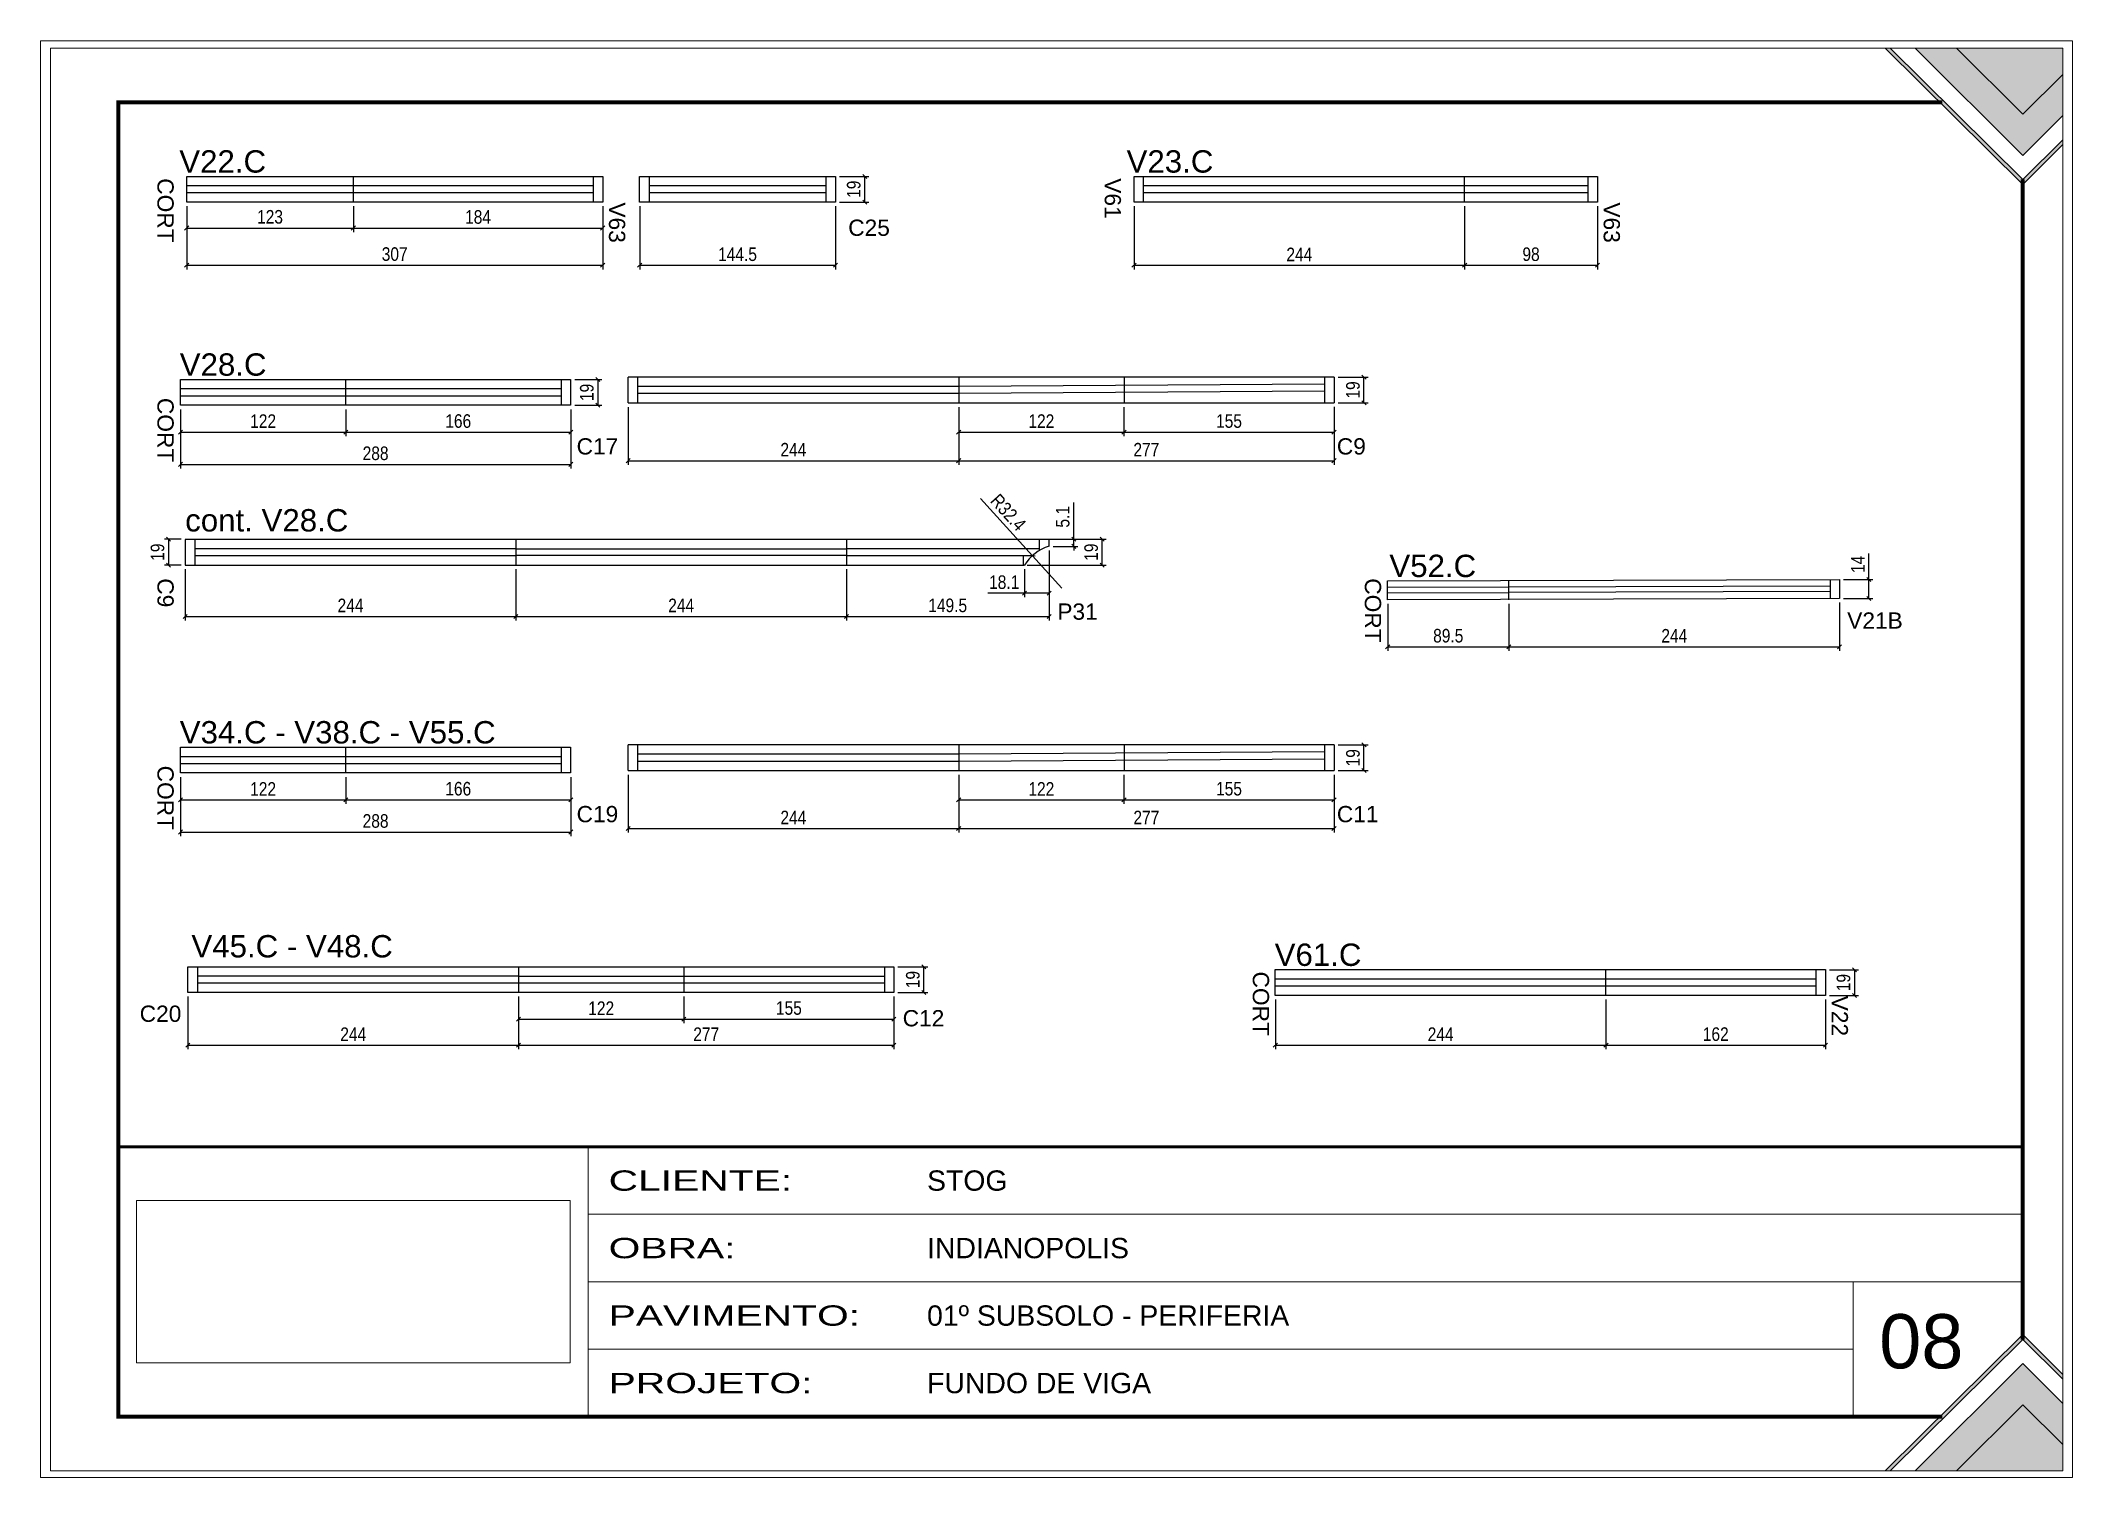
# Paper-space layout '. (8)' of a CAD drawing. Extents: x 303 to 600, y -8 to 202.
# The model-space entities are those that its viewports show. They can reach past a viewport. Long polylines and large blocks are cut down to what shows.
import ezdxf
from ezdxf.enums import TextEntityAlignment as Align

# ---------------------------------------------------------------- set-up
doc = ezdxf.new("R2010")
doc.units = 0
doc.linetypes.add('CONTINUO', pattern=[0])
doc.layers.get('0').update_dxf_attribs({"color": 50})
for name, color, linetype in [('5', 5, 'Continuous'), ('COTA', 241, 'Continuous'), ('NOMENCLATURA', 7, 'Continuous'), ('Painéis', 200, 'Continuous'), ('SARR_2.2x7', 40, 'Continuous'), ('SARR_EDITAR', 141, 'Continuous'), ('TEXTO', 3, 'Continuous')]:
    doc.layers.add(name, color=color, linetype=linetype)
doc.layers.add('Folhas', color=255, linetype='Continuous', lineweight=9)
doc.styles.add('ARIAL', font='arial.ttf')
doc.styles.add('COTA TECNICA', font='techl___.ttf', dxfattribs={"height": 10})
doc.styles.add('COTA TECNICA-50', font='techl___.ttf', dxfattribs={"height": 10})
doc.styles.get("Standard").update_dxf_attribs({"font": 'arial.ttf'})
doc.styles.add('Tecnologia', font='')
doc.styles.get('Tecnologia').set_extended_font_data('Forgotten Futurist')
doc.dimstyles.new('COTA PAINEL-50', dxfattribs={"dimtxt": 10, "dimasz": 3, "dimexe": 3, "dimexo": 3, "dimgap": 3, "dimtad": 1, "dimdec": 1, "dimzin": 9, "dimdsep": 46, "dimtxsty": 'COTA TECNICA-50', "dimblk1": 'OBLIQUE', "dimblk2": 'OBLIQUE', "dimsah": 1, "dimcen": 0.9, "dimclrd": 4, "dimclre": 4, "dimclrt": 240, "dimadec": 1, "dimazin": 3, "dimtfac": 1, "dimtdec": 1, "dimtmove": 0, "dimatfit": 3, "dimfxl": 1, "dimtolj": 1, "dimtzin": 12, "dimarcsym": 0})
doc.dimstyles.new('PAINEL', dxfattribs={"dimtxt": 10, "dimasz": 3, "dimexe": 3, "dimexo": 3, "dimgap": 3, "dimtad": 1, "dimdec": 1, "dimzin": 12, "dimdsep": 46, "dimtxsty": 'COTA TECNICA', "dimblk1": 'OBLIQUE', "dimblk2": 'OBLIQUE', "dimsah": 1, "dimcen": 0.9, "dimclrd": 4, "dimclre": 4, "dimclrt": 240, "dimadec": 1, "dimazin": 3, "dimtfac": 1, "dimtdec": 1, "dimtmove": 0, "dimatfit": 3, "dimfxl": 1, "dimtolj": 1, "dimtzin": 12, "dimarcsym": 0})
picture_1 = doc.add_image_def('image1.jpg', size_in_pixel=(1600, 599))

psp = doc.layouts.new('. (8)')

msp = doc.modelspace()

# ---------------------------------------------------------------- texts
at = {"layer": '5', "linetype": 'Continuous'}
for s, rotation, p in [('CORT', 270.000036, (4905.397, 262.424)), ('V61', 270.000036, (5604.47, 262.424)), ('V63', 269.999964, (5238.622, 244.604)), ('V63', 269.999964, (5972.695, 244.604)), ('C25', 359.999964, (5415.183, 219.924)), ('CORT', 270.000036, (4905.397, 100.335)), ('C17', 359.999964, (5214.73, 58.577)), ('C9', 359.999964, (5775.778, 58.577)), ('C9', 270.000036, (4905.397, -32.766)), ('CORT', 269.999964, (5796.445, -32.744)), ('P31', 359.999964, (5569.508, -63.35)), ('V21B', 359.999964, (6152.415, -69.928)), ('CORT', 270.000036, (4905.397, -171.014)), ('C19', 359.999964, (5214.73, -212.772)), ('C11', 359.999964, (5775.778, -212.772)), ('CORT', 270.000036, (5713.752, -322.945)), ('V22', 269.999964, (6140.977, -340.765)), ('C20', 359.999964, (4892.307, -360.064)), ('C12', 359.999964, (5455.362, -363.395))]:
    msp.add_text(s, height=12, rotation=rotation, dxfattribs=at).set_placement(p)
at = {"layer": 'Folhas', "style": 'ARIAL'}
msp.add_text('08', height=40, dxfattribs=at).set_placement((6207.102, -595.755), align=Align.MIDDLE)
at = {"layer": 'NOMENCLATURA', "linetype": 'Continuous'}
for s, height, p in [('V22.C', 16.5, (4921.539, 266.577)), ('V23.C', 16.5, (5620.611, 266.577)), ('V28.C', 16.5, (4921.874, 116.704)), ('cont. V28.C', 16.49999, (4925.888, 1.779)), ('V52.C', 16.5, (5814.553, -31.876)), ('V34.C - V38.C - V55.C', 16.49999, (4921.874, -154.645)), ('V45.C - V48.C', 16.49999, (4930.493, -312.546)), ('V61.C', 16.5, (5729.894, -318.792))]:
    msp.add_text(s, height=height, dxfattribs=at).set_placement(p)

# ---------------------------------------------------------------- blocks, each defined once
blk = doc.blocks.new('9999999999')
at = {"transparency": 33554687}
h = blk.add_hatch(color=30, dxfattribs=at)
h.dxf.hatch_style = 1
h.paths.add_polyline_path([(1357.7, 1050), (1354, 1050), (1455.5, 949.3), (1485, 978.7), (1485, 982.3), (1455.5, 953)])
at = {"true_color": 0x000000, "transparency": 33554687}
h = blk.add_hatch(color=18, dxfattribs=at)
h.dxf.hatch_style = 1
h.paths.add_polyline_path([(1406.6, 1050), (1376.2, 1050), (1455.5, 970.8), (1485, 1000.1), (1485, 1030.4), (1455.5, 1001.1)])
at = {"true_color": 0xff7f00, "transparency": 33554687}
h = blk.add_hatch(color=30, dxfattribs=at)
h.dxf.hatch_style = 1
h.paths.add_polyline_path([(1485, 1030.4), (1485, 1050), (1406.6, 1050), (1455.5, 1001.1)])
at = {"transparency": 33554687}
h = blk.add_hatch(color=30, dxfattribs=at)
h.dxf.hatch_style = 1
h.paths.add_polyline_path([(1357.7, 0), (1354, 0), (1455.5, 100.7), (1485, 71.3), (1485, 67.7), (1455.5, 97)])
at = {"true_color": 0x000000, "transparency": 33554687}
h = blk.add_hatch(color=18, dxfattribs=at)
h.dxf.hatch_style = 1
h.paths.add_polyline_path([(1406.6, 0), (1376.2, 0), (1455.5, 79.2), (1485, 49.9), (1485, 19.6), (1455.5, 48.9)])
at = {"true_color": 0xff7f00, "transparency": 33554687}
h = blk.add_hatch(color=30, dxfattribs=at)
h.dxf.hatch_style = 1
h.paths.add_polyline_path([(1485, 19.6), (1485, 0), (1406.6, 0), (1455.5, 48.9)])
at = {"color": 30, "linetype": 'CONTINUO'}
for p, q in [((396.9, 40), (396.9, 239.2)), ((396.9, 189.4), (1455.5, 189.4)), ((396.9, 139.6), (1455.5, 139.6)), ((1330.4, 139.6), (1330.4, 40)), ((396.9, 89.8), (1330.4, 89.8))]:
    blk.add_line(p, q, dxfattribs=at)
at = {"color": 30, "transparency": 33554687}
for points in [[(1485, 978.7), (1455.5, 949.3), (1354, 1050)], [(1485, 982.3), (1455.5, 953), (1357.7, 1050)], [(1376.2, 1050), (1455.5, 970.8), (1485, 1000.1)], [(1406.6, 1050), (1455.5, 1001.1), (1485, 1030.4)], [(1485, 71.3), (1455.5, 100.7), (1354, 0)], [(1485, 67.7), (1455.5, 97), (1357.7, 0)], [(1376.2, 0), (1455.5, 79.2), (1485, 49.9)], [(1406.6, 0), (1455.5, 48.9), (1485, 19.6)]]:
    blk.add_lwpolyline(points, dxfattribs=at)
at = {"color": 30, "linetype": 'CONTINUO', "const_width": 2}
blk.add_lwpolyline([(1455.5, 97), (1455.5, 239.2), (50, 239.2), (50, 40), (1396.2, 40)], dxfattribs=at)
at = {"layer": 'Folhas'}
blk.add_lwpolyline([(0, 0), (1485, 0), (1485, 1050), (0, 1050)], close=True, dxfattribs=at)
at = {"layer": 'Folhas', "color": 30, "const_width": 3}
for points in [[(1396.2, 1010), (50, 1010), (50, 40), (1396.2, 40)], [(1455.5, 97), (1455.5, 953)]]:
    blk.add_lwpolyline(points, dxfattribs=at)
at = {"layer": 'TEXTO', "color": 7, "style": 'Tecnologia', "width": 1.5}
for s, p in [('CLIENTE:', (411.9, 214.3)), ('OBRA:', (411.9, 164.5)), ('PAVIMENTO:', (411.9, 114.7)), ('PROJETO:', (411.9, 64.9))]:
    blk.add_text(s, height=15, dxfattribs=at).set_placement(p, align=Align.MIDDLE_LEFT)
at = {"layer": 'TEXTO', "color": 7, "linetype": 'Continuous', "ltscale": 5, "style": 'ARIAL'}
for s, p in [('STOG', (646.9, 214.3)), ('INDIANOPOLIS', (646.9, 164.5)), ('01º SUBSOLO - PERIFERIA', (646.9, 114.7)), ('FUNDO DE VIGA', (646.9, 64.9))]:
    blk.add_text(s, height=15, dxfattribs=at).set_placement(p, align=Align.MIDDLE_LEFT)
image = blk.add_image(picture_1, insert=(63.5, 79.7), size_in_units=(320, 119.8))
image.dxf.flags = 7
blk = doc.blocks.new('_Oblique')
at = {"color": 0, "linetype": 'ByBlock', "lineweight": -2}
blk.add_line((-0.5, -0.5), (0.5, 0.5), dxfattribs=at)
blk = doc.blocks.new('*D166')
at = {"layer": 'COTA', "color": 4, "lineweight": -2, "transparency": 16777216}
for p, q in [((4927, 241.8), (4927, 195.2)), ((5234, 241.8), (5234, 195.2)), ((4927, 198.2), (5234, 198.2))]:
    blk.add_line(p, q, dxfattribs=at)
at = {"layer": 'Defpoints', "color": 0, "transparency": 16777216}
for p in [(4927, 244.8), (5234, 244.8), (5234, 198.2)]:
    blk.add_point(p, dxfattribs=at)
at = {"layer": 'COTA', "color": 4, "lineweight": -2, "transparency": 16777216, "xscale": 3, "yscale": 3, "zscale": 3, "rotation": 180}
blk.add_blockref('_Oblique', (4927, 198.2), dxfattribs=at)
at = {"layer": 'COTA', "color": 4, "lineweight": -2, "transparency": 16777216, "xscale": 3, "yscale": 3, "zscale": 3}
blk.add_blockref('_Oblique', (5234, 198.2), dxfattribs=at)
at = {"layer": 'COTA', "color": 240, "transparency": 16777216, "insert": (5080.5, 206.4), "char_height": 10, "attachment_point": 5, "style": 'COTA TECNICA'}
blk.add_mtext('\\A1;307', dxfattribs=at)
blk = doc.blocks.new('*D167')
at = {"layer": 'COTA', "color": 4, "lineweight": -2, "transparency": 16777216}
for p, q in [((5261.3, 241.8), (5261.3, 195.2)), ((5405.8, 241.8), (5405.8, 195.2)), ((5261.3, 198.2), (5405.8, 198.2))]:
    blk.add_line(p, q, dxfattribs=at)
at = {"layer": 'Defpoints', "color": 0, "transparency": 16777216}
for p in [(5261.3, 244.8), (5405.8, 244.8), (5405.8, 198.2)]:
    blk.add_point(p, dxfattribs=at)
at = {"layer": 'COTA', "color": 4, "lineweight": -2, "transparency": 16777216, "xscale": 3, "yscale": 3, "zscale": 3, "rotation": 180}
blk.add_blockref('_Oblique', (5261.3, 198.2), dxfattribs=at)
at = {"layer": 'COTA', "color": 4, "lineweight": -2, "transparency": 16777216, "xscale": 3, "yscale": 3, "zscale": 3}
blk.add_blockref('_Oblique', (5405.8, 198.2), dxfattribs=at)
at = {"layer": 'COTA', "color": 240, "transparency": 16777216, "insert": (5333.5, 206.3), "char_height": 10, "attachment_point": 5, "style": 'COTA TECNICA'}
blk.add_mtext('\\A1;144.5', dxfattribs=at)
blk = doc.blocks.new('*D168')
at = {"layer": 'Defpoints', "color": 0, "transparency": 16777216}
for p in [(5405.8, 263.8), (5427.4, 263.8), (5405.8, 244.8)]:
    blk.add_point(p, dxfattribs=at)
at = {"layer": 'Painéis', "color": 4, "lineweight": -2, "transparency": 16777216}
for p, q in [((5408.8, 263.8), (5430.4, 263.8)), ((5427.4, 244.8), (5427.4, 263.8)), ((5408.8, 244.8), (5430.4, 244.8))]:
    blk.add_line(p, q, dxfattribs=at)
at = {"layer": 'Painéis', "color": 4, "lineweight": -2, "transparency": 16777216, "xscale": 3, "yscale": 3, "zscale": 3}
for p, rotation in [((5427.4, 263.8), 90), ((5427.4, 244.8), 270)]:
    blk.add_blockref('_Oblique', p, dxfattribs=dict(at, rotation=rotation))
at = {"layer": 'Painéis', "color": 240, "transparency": 16777216, "insert": (5419.3, 254.3), "char_height": 10, "attachment_point": 5, "rotation": 90, "style": 'COTA TECNICA'}
blk.add_mtext('\\A1;19', dxfattribs=at)
blk = doc.blocks.new('*D169')
at = {"layer": 'COTA', "color": 4, "lineweight": -2, "transparency": 16777216}
for p, q in [((4927, 241.8), (4927, 222.7)), ((5050, 241.8), (5050, 222.7)), ((4927, 225.7), (5050, 225.7))]:
    blk.add_line(p, q, dxfattribs=at)
at = {"layer": 'Defpoints', "color": 0, "transparency": 16777216}
for p in [(4927, 244.8), (5050, 244.8), (5050, 225.7)]:
    blk.add_point(p, dxfattribs=at)
at = {"layer": 'COTA', "color": 4, "lineweight": -2, "transparency": 16777216, "xscale": 3, "yscale": 3, "zscale": 3, "rotation": 180}
blk.add_blockref('_Oblique', (4927, 225.7), dxfattribs=at)
at = {"layer": 'COTA', "color": 4, "lineweight": -2, "transparency": 16777216, "xscale": 3, "yscale": 3, "zscale": 3}
blk.add_blockref('_Oblique', (5050, 225.7), dxfattribs=at)
at = {"layer": 'COTA', "color": 240, "transparency": 16777216, "insert": (4988.5, 233.9), "char_height": 10, "attachment_point": 5, "style": 'COTA TECNICA-50'}
blk.add_mtext('\\A1;123', dxfattribs=at)
blk = doc.blocks.new('*D170')
at = {"layer": 'COTA', "color": 4, "lineweight": -2, "transparency": 16777216}
for p, q in [((5050, 241.8), (5050, 222.7)), ((5234, 241.8), (5234, 222.7)), ((5050, 225.7), (5234, 225.7))]:
    blk.add_line(p, q, dxfattribs=at)
at = {"layer": 'Defpoints', "color": 0, "transparency": 16777216}
for p in [(5050, 244.8), (5234, 244.8), (5234, 225.7)]:
    blk.add_point(p, dxfattribs=at)
at = {"layer": 'COTA', "color": 4, "lineweight": -2, "transparency": 16777216, "xscale": 3, "yscale": 3, "zscale": 3, "rotation": 180}
blk.add_blockref('_Oblique', (5050, 225.7), dxfattribs=at)
at = {"layer": 'COTA', "color": 4, "lineweight": -2, "transparency": 16777216, "xscale": 3, "yscale": 3, "zscale": 3}
blk.add_blockref('_Oblique', (5234, 225.7), dxfattribs=at)
at = {"layer": 'COTA', "color": 240, "transparency": 16777216, "insert": (5142, 233.8), "char_height": 10, "attachment_point": 5, "style": 'COTA TECNICA-50'}
blk.add_mtext('\\A1;184', dxfattribs=at)
blk = doc.blocks.new('*D171')
at = {"layer": 'COTA', "color": 4, "lineweight": -2, "transparency": 16777216}
for p, q in [((5626.1, 241.8), (5626.1, 195.2)), ((5870.1, 241.8), (5870.1, 195.2)), ((5626.1, 198.2), (5870.1, 198.2))]:
    blk.add_line(p, q, dxfattribs=at)
at = {"layer": 'Defpoints', "color": 0, "transparency": 16777216}
for p in [(5626.1, 244.8), (5870.1, 244.8), (5870.1, 198.2)]:
    blk.add_point(p, dxfattribs=at)
at = {"layer": 'COTA', "color": 4, "lineweight": -2, "transparency": 16777216, "xscale": 3, "yscale": 3, "zscale": 3, "rotation": 180}
blk.add_blockref('_Oblique', (5626.1, 198.2), dxfattribs=at)
at = {"layer": 'COTA', "color": 4, "lineweight": -2, "transparency": 16777216, "xscale": 3, "yscale": 3, "zscale": 3}
blk.add_blockref('_Oblique', (5870.1, 198.2), dxfattribs=at)
at = {"layer": 'COTA', "color": 240, "transparency": 16777216, "insert": (5748.1, 206.2), "char_height": 10, "attachment_point": 5, "style": 'COTA TECNICA-50'}
blk.add_mtext('\\A1;244', dxfattribs=at)
blk = doc.blocks.new('*D172')
at = {"layer": 'COTA', "color": 4, "lineweight": -2, "transparency": 16777216}
for p, q in [((5870.1, 241.8), (5870.1, 195.2)), ((5968.1, 241.8), (5968.1, 195.2)), ((5870.1, 198.2), (5968.1, 198.2))]:
    blk.add_line(p, q, dxfattribs=at)
at = {"layer": 'Defpoints', "color": 0, "transparency": 16777216}
for p in [(5870.1, 244.8), (5968.1, 244.8), (5968.1, 198.2)]:
    blk.add_point(p, dxfattribs=at)
at = {"layer": 'COTA', "color": 4, "lineweight": -2, "transparency": 16777216, "xscale": 3, "yscale": 3, "zscale": 3, "rotation": 180}
blk.add_blockref('_Oblique', (5870.1, 198.2), dxfattribs=at)
at = {"layer": 'COTA', "color": 4, "lineweight": -2, "transparency": 16777216, "xscale": 3, "yscale": 3, "zscale": 3}
blk.add_blockref('_Oblique', (5968.1, 198.2), dxfattribs=at)
at = {"layer": 'COTA', "color": 240, "transparency": 16777216, "insert": (5919.1, 206.3), "char_height": 10, "attachment_point": 5, "style": 'COTA TECNICA-50'}
blk.add_mtext('\\A1;98', dxfattribs=at)
blk = doc.blocks.new('*D174')
at = {"layer": 'COTA', "color": 4, "lineweight": -2, "transparency": 16777216}
for p, q in [((4922.4, 91.9), (4922.4, 48.3)), ((5210.4, 91.9), (5210.4, 48.3)), ((4922.4, 51.3), (5210.4, 51.3))]:
    blk.add_line(p, q, dxfattribs=at)
at = {"layer": 'Defpoints', "color": 0, "transparency": 16777216}
for p in [(4922.4, 94.9), (5210.4, 94.9), (5210.4, 51.3)]:
    blk.add_point(p, dxfattribs=at)
at = {"layer": 'COTA', "color": 4, "lineweight": -2, "transparency": 16777216, "xscale": 3, "yscale": 3, "zscale": 3, "rotation": 180}
blk.add_blockref('_Oblique', (4922.4, 51.3), dxfattribs=at)
at = {"layer": 'COTA', "color": 4, "lineweight": -2, "transparency": 16777216, "xscale": 3, "yscale": 3, "zscale": 3}
blk.add_blockref('_Oblique', (5210.4, 51.3), dxfattribs=at)
at = {"layer": 'COTA', "color": 240, "transparency": 16777216, "insert": (5066.4, 59.4), "char_height": 10, "attachment_point": 5, "style": 'COTA TECNICA'}
blk.add_mtext('\\A1;288', dxfattribs=at)
blk = doc.blocks.new('*D173')
at = {"layer": 'COTA', "color": 4, "lineweight": -2, "transparency": 16777216}
for p, q in [((5776.7, 115.7), (5798.8, 115.7)), ((5795.8, 96.7), (5795.8, 115.7)), ((5776.7, 96.7), (5798.8, 96.7))]:
    blk.add_line(p, q, dxfattribs=at)
at = {"layer": 'Defpoints', "color": 0, "transparency": 16777216}
for p in [(5773.7, 115.7), (5795.8, 115.7), (5773.7, 96.7)]:
    blk.add_point(p, dxfattribs=at)
at = {"layer": 'COTA', "color": 4, "lineweight": -2, "transparency": 16777216, "xscale": 3, "yscale": 3, "zscale": 3}
for p, rotation in [((5795.8, 115.7), 90), ((5795.8, 96.7), 270)]:
    blk.add_blockref('_Oblique', p, dxfattribs=dict(at, rotation=rotation))
at = {"layer": 'COTA', "color": 240, "transparency": 16777216, "insert": (5787.7, 106.2), "char_height": 10, "attachment_point": 5, "rotation": 90, "style": 'COTA TECNICA'}
blk.add_mtext('\\A1;19', dxfattribs=at)
blk = doc.blocks.new('*D175')
at = {"layer": 'COTA', "color": 4, "lineweight": -2, "transparency": 16777216}
for p, q in [((4922.4, 91.9), (4922.4, 72.1)), ((5044.4, 91.9), (5044.4, 72.1)), ((4922.4, 75.1), (5044.4, 75.1))]:
    blk.add_line(p, q, dxfattribs=at)
at = {"layer": 'Defpoints', "color": 0, "transparency": 16777216}
for p in [(4922.4, 94.9), (5044.4, 94.9), (5044.4, 75.1)]:
    blk.add_point(p, dxfattribs=at)
at = {"layer": 'COTA', "color": 4, "lineweight": -2, "transparency": 16777216, "xscale": 3, "yscale": 3, "zscale": 3, "rotation": 180}
blk.add_blockref('_Oblique', (4922.4, 75.1), dxfattribs=at)
at = {"layer": 'COTA', "color": 4, "lineweight": -2, "transparency": 16777216, "xscale": 3, "yscale": 3, "zscale": 3}
blk.add_blockref('_Oblique', (5044.4, 75.1), dxfattribs=at)
at = {"layer": 'COTA', "color": 240, "transparency": 16777216, "insert": (4983.4, 83.2), "char_height": 10, "attachment_point": 5, "style": 'COTA TECNICA-50'}
blk.add_mtext('\\A1;122', dxfattribs=at)
blk = doc.blocks.new('*D176')
at = {"layer": 'COTA', "color": 4, "lineweight": -2, "transparency": 16777216}
for p, q in [((5044.4, 91.9), (5044.4, 72.1)), ((5210.4, 91.9), (5210.4, 72.1)), ((5044.4, 75.1), (5210.4, 75.1))]:
    blk.add_line(p, q, dxfattribs=at)
at = {"layer": 'Defpoints', "color": 0, "transparency": 16777216}
for p in [(5044.4, 94.9), (5210.4, 94.9), (5210.4, 75.1)]:
    blk.add_point(p, dxfattribs=at)
at = {"layer": 'COTA', "color": 4, "lineweight": -2, "transparency": 16777216, "xscale": 3, "yscale": 3, "zscale": 3, "rotation": 180}
blk.add_blockref('_Oblique', (5044.4, 75.1), dxfattribs=at)
at = {"layer": 'COTA', "color": 4, "lineweight": -2, "transparency": 16777216, "xscale": 3, "yscale": 3, "zscale": 3}
blk.add_blockref('_Oblique', (5210.4, 75.1), dxfattribs=at)
at = {"layer": 'COTA', "color": 240, "transparency": 16777216, "insert": (5127.4, 83.2), "char_height": 10, "attachment_point": 5, "style": 'COTA TECNICA-50'}
blk.add_mtext('\\A1;166', dxfattribs=at)
blk = doc.blocks.new('*D177')
at = {"layer": 'COTA', "color": 4, "lineweight": -2, "transparency": 16777216}
for p, q in [((5252.7, 93.6), (5252.7, 51)), ((5496.7, 93.6), (5496.7, 51)), ((5252.7, 54), (5496.7, 54))]:
    blk.add_line(p, q, dxfattribs=at)
at = {"layer": 'Defpoints', "color": 0, "transparency": 16777216}
for p in [(5252.7, 96.6), (5496.7, 96.6), (5496.7, 54)]:
    blk.add_point(p, dxfattribs=at)
at = {"layer": 'COTA', "color": 4, "lineweight": -2, "transparency": 16777216, "xscale": 3, "yscale": 3, "zscale": 3, "rotation": 180}
blk.add_blockref('_Oblique', (5252.7, 54), dxfattribs=at)
at = {"layer": 'COTA', "color": 4, "lineweight": -2, "transparency": 16777216, "xscale": 3, "yscale": 3, "zscale": 3}
blk.add_blockref('_Oblique', (5496.7, 54), dxfattribs=at)
at = {"layer": 'COTA', "color": 240, "transparency": 16777216, "insert": (5374.7, 62.1), "char_height": 10, "attachment_point": 5, "style": 'COTA TECNICA-50'}
blk.add_mtext('\\A1;244', dxfattribs=at)
blk = doc.blocks.new('*D178')
at = {"layer": 'COTA', "color": 4, "lineweight": -2, "transparency": 16777216}
for p, q in [((5496.7, 93.6), (5496.7, 72.1)), ((5618.7, 93.6), (5618.7, 72.1)), ((5496.7, 75.1), (5618.7, 75.1))]:
    blk.add_line(p, q, dxfattribs=at)
at = {"layer": 'Defpoints', "color": 0, "transparency": 16777216}
for p in [(5496.7, 96.6), (5618.7, 96.6), (5618.7, 75.1)]:
    blk.add_point(p, dxfattribs=at)
at = {"layer": 'COTA', "color": 4, "lineweight": -2, "transparency": 16777216, "xscale": 3, "yscale": 3, "zscale": 3, "rotation": 180}
blk.add_blockref('_Oblique', (5496.7, 75.1), dxfattribs=at)
at = {"layer": 'COTA', "color": 4, "lineweight": -2, "transparency": 16777216, "xscale": 3, "yscale": 3, "zscale": 3}
blk.add_blockref('_Oblique', (5618.7, 75.1), dxfattribs=at)
at = {"layer": 'COTA', "color": 240, "transparency": 16777216, "insert": (5557.7, 83.2), "char_height": 10, "attachment_point": 5, "style": 'COTA TECNICA-50'}
blk.add_mtext('\\A1;122', dxfattribs=at)
blk = doc.blocks.new('*D179')
at = {"layer": 'COTA', "color": 4, "lineweight": -2, "transparency": 16777216}
for p, q in [((5618.7, 93.6), (5618.7, 72.1)), ((5773.7, 93.6), (5773.7, 72.1)), ((5618.7, 75.1), (5773.7, 75.1))]:
    blk.add_line(p, q, dxfattribs=at)
at = {"layer": 'Defpoints', "color": 0, "transparency": 16777216}
for p in [(5618.7, 96.6), (5773.7, 96.6), (5773.7, 75.1)]:
    blk.add_point(p, dxfattribs=at)
at = {"layer": 'COTA', "color": 4, "lineweight": -2, "transparency": 16777216, "xscale": 3, "yscale": 3, "zscale": 3, "rotation": 180}
blk.add_blockref('_Oblique', (5618.7, 75.1), dxfattribs=at)
at = {"layer": 'COTA', "color": 4, "lineweight": -2, "transparency": 16777216, "xscale": 3, "yscale": 3, "zscale": 3}
blk.add_blockref('_Oblique', (5773.7, 75.1), dxfattribs=at)
at = {"layer": 'COTA', "color": 240, "transparency": 16777216, "insert": (5696.2, 83.2), "char_height": 10, "attachment_point": 5, "style": 'COTA TECNICA-50'}
blk.add_mtext('\\A1;155', dxfattribs=at)
blk = doc.blocks.new('*D180')
at = {"layer": 'COTA', "color": 4, "lineweight": -2, "transparency": 16777216}
for p, q in [((5496.7, 93.6), (5496.7, 51)), ((5773.7, 93.7), (5773.7, 51)), ((5496.7, 54), (5773.7, 54))]:
    blk.add_line(p, q, dxfattribs=at)
at = {"layer": 'Defpoints', "color": 0, "transparency": 16777216}
for p in [(5496.7, 96.6), (5773.7, 96.7), (5773.7, 54)]:
    blk.add_point(p, dxfattribs=at)
at = {"layer": 'COTA', "color": 4, "lineweight": -2, "transparency": 16777216, "xscale": 3, "yscale": 3, "zscale": 3, "rotation": 180}
blk.add_blockref('_Oblique', (5496.7, 54), dxfattribs=at)
at = {"layer": 'COTA', "color": 4, "lineweight": -2, "transparency": 16777216, "xscale": 3, "yscale": 3, "zscale": 3}
blk.add_blockref('_Oblique', (5773.7, 54), dxfattribs=at)
at = {"layer": 'COTA', "color": 240, "transparency": 16777216, "insert": (5635.2, 62.1), "char_height": 10, "attachment_point": 5, "style": 'COTA TECNICA-50'}
blk.add_mtext('\\A1;277', dxfattribs=at)
blk = doc.blocks.new('*D181')
at = {"layer": 'COTA', "color": 4, "lineweight": -2, "transparency": 16777216}
for p, q in [((4925.9, -26), (4925.9, -63.9)), ((5169.9, -26), (5169.9, -63.9)), ((4925.9, -60.9), (5169.9, -60.9))]:
    blk.add_line(p, q, dxfattribs=at)
at = {"layer": 'Defpoints', "color": 0, "transparency": 16777216}
for p in [(4925.9, -23), (5169.9, -23), (5169.9, -60.9)]:
    blk.add_point(p, dxfattribs=at)
at = {"layer": 'COTA', "color": 4, "lineweight": -2, "transparency": 16777216, "xscale": 3, "yscale": 3, "zscale": 3, "rotation": 180}
blk.add_blockref('_Oblique', (4925.9, -60.9), dxfattribs=at)
at = {"layer": 'COTA', "color": 4, "lineweight": -2, "transparency": 16777216, "xscale": 3, "yscale": 3, "zscale": 3}
blk.add_blockref('_Oblique', (5169.9, -60.9), dxfattribs=at)
at = {"layer": 'COTA', "color": 240, "transparency": 16777216, "insert": (5047.9, -52.8), "char_height": 10, "attachment_point": 5, "style": 'COTA TECNICA-50'}
blk.add_mtext('\\A1;244', dxfattribs=at)
blk = doc.blocks.new('*D182')
at = {"layer": 'COTA', "color": 4, "lineweight": -2, "transparency": 16777216}
for p, q in [((5169.9, -26), (5169.9, -63.9)), ((5413.9, -26), (5413.9, -63.9)), ((5169.9, -60.9), (5413.9, -60.9))]:
    blk.add_line(p, q, dxfattribs=at)
at = {"layer": 'Defpoints', "color": 0, "transparency": 16777216}
for p in [(5169.9, -23), (5413.9, -23), (5413.9, -60.9)]:
    blk.add_point(p, dxfattribs=at)
at = {"layer": 'COTA', "color": 4, "lineweight": -2, "transparency": 16777216, "xscale": 3, "yscale": 3, "zscale": 3, "rotation": 180}
blk.add_blockref('_Oblique', (5169.9, -60.9), dxfattribs=at)
at = {"layer": 'COTA', "color": 4, "lineweight": -2, "transparency": 16777216, "xscale": 3, "yscale": 3, "zscale": 3}
blk.add_blockref('_Oblique', (5413.9, -60.9), dxfattribs=at)
at = {"layer": 'COTA', "color": 240, "transparency": 16777216, "insert": (5291.9, -52.8), "char_height": 10, "attachment_point": 5, "style": 'COTA TECNICA-50'}
blk.add_mtext('\\A1;244', dxfattribs=at)
blk = doc.blocks.new('*D183')
at = {"layer": 'COTA', "color": 4, "lineweight": -2, "transparency": 16777216}
for p, q in [((5563.4, -12.2), (5563.4, -63.9)), ((5413.9, -26), (5413.9, -63.9)), ((5413.9, -60.9), (5563.4, -60.9))]:
    blk.add_line(p, q, dxfattribs=at)
at = {"layer": 'Defpoints', "color": 0, "transparency": 16777216}
for p in [(5563.4, -9.2), (5413.9, -23), (5563.4, -60.9)]:
    blk.add_point(p, dxfattribs=at)
at = {"layer": 'COTA', "color": 4, "lineweight": -2, "transparency": 16777216, "xscale": 3, "yscale": 3, "zscale": 3, "rotation": 180}
blk.add_blockref('_Oblique', (5413.9, -60.9), dxfattribs=at)
at = {"layer": 'COTA', "color": 4, "lineweight": -2, "transparency": 16777216, "xscale": 3, "yscale": 3, "zscale": 3}
blk.add_blockref('_Oblique', (5563.4, -60.9), dxfattribs=at)
at = {"layer": 'COTA', "color": 240, "transparency": 16777216, "insert": (5488.6, -52.8), "char_height": 10, "attachment_point": 5, "style": 'COTA TECNICA-50'}
blk.add_mtext('\\A1;149.5', dxfattribs=at)
blk = doc.blocks.new('*D184')
at = {"layer": 'COTA', "color": 4, "lineweight": -2, "transparency": 16777216}
for p, q in [((5563.4, -12.2), (5563.4, -46.8)), ((5545.3, -26), (5545.3, -46.8)), ((5545.3, -43.8), (5518.3, -43.8)), ((5563.4, -43.8), (5545.3, -43.8))]:
    blk.add_line(p, q, dxfattribs=at)
at = {"layer": 'Defpoints', "color": 0, "transparency": 16777216}
for p in [(5563.4, -9.2), (5545.3, -23), (5563.4, -43.8)]:
    blk.add_point(p, dxfattribs=at)
at = {"layer": 'COTA', "color": 4, "lineweight": -2, "transparency": 16777216, "xscale": 3, "yscale": 3, "zscale": 3, "rotation": 180}
blk.add_blockref('_Oblique', (5545.3, -43.8), dxfattribs=at)
at = {"layer": 'COTA', "color": 4, "lineweight": -2, "transparency": 16777216, "xscale": 3, "yscale": 3, "zscale": 3}
blk.add_blockref('_Oblique', (5563.4, -43.8), dxfattribs=at)
at = {"layer": 'COTA', "color": 240, "transparency": 16777216, "insert": (5530.3, -35.7), "char_height": 10, "attachment_point": 5, "style": 'COTA TECNICA-50'}
blk.add_mtext('\\A1;18.1', dxfattribs=at)
blk = doc.blocks.new('*D185')
at = {"layer": 'COTA', "color": 4, "lineweight": -2, "transparency": 16777216}
for p, q in [((5547.3, -4), (5605.6, -4)), ((5602.6, -23), (5602.6, -4)), ((5547.3, -23), (5605.6, -23))]:
    blk.add_line(p, q, dxfattribs=at)
at = {"layer": 'Defpoints', "color": 0, "transparency": 16777216}
for p in [(5544.3, -4), (5602.6, -4), (5544.3, -23)]:
    blk.add_point(p, dxfattribs=at)
at = {"layer": 'COTA', "color": 4, "lineweight": -2, "transparency": 16777216, "xscale": 3, "yscale": 3, "zscale": 3}
for p, rotation in [((5602.6, -4), 90), ((5602.6, -23), 270)]:
    blk.add_blockref('_Oblique', p, dxfattribs=dict(at, rotation=rotation))
at = {"layer": 'COTA', "color": 240, "transparency": 16777216, "insert": (5594.5, -13.5), "char_height": 10, "attachment_point": 5, "rotation": 90, "style": 'COTA TECNICA-50'}
blk.add_mtext('\\A1;19', dxfattribs=at)
blk = doc.blocks.new('*D186')
at = {"layer": 'COTA', "color": 4, "lineweight": -2, "transparency": 16777216}
for p, q in [((5581.6, -4), (5581.6, 23.2)), ((5566.4, -4), (5584.6, -4)), ((5566.4, -9.2), (5584.6, -9.2)), ((5581.6, -9.2), (5581.6, -4)), ((5581.6, -9.2), (5581.6, -12.2))]:
    blk.add_line(p, q, dxfattribs=at)
at = {"layer": 'Defpoints', "color": 0, "transparency": 16777216}
for p in [(5563.4, -4), (5563.4, -9.2), (5581.6, -4)]:
    blk.add_point(p, dxfattribs=at)
at = {"layer": 'COTA', "color": 4, "lineweight": -2, "transparency": 16777216, "xscale": 3, "yscale": 3, "zscale": 3}
for p, rotation in [((5581.6, -4), 270), ((5581.6, -9.2), 90)]:
    blk.add_blockref('_Oblique', p, dxfattribs=dict(at, rotation=rotation))
at = {"layer": 'COTA', "color": 240, "transparency": 16777216, "insert": (5573.5, 12.6), "char_height": 10, "attachment_point": 5, "rotation": 90, "style": 'COTA TECNICA-50'}
blk.add_mtext('\\A1;5.1', dxfattribs=at)
blk = doc.blocks.new('*D188')
at = {"layer": 'COTA', "color": 4, "lineweight": -2, "transparency": 16777216}
for p, q in [((4922.9, -4), (4910.6, -4)), ((4913.6, -4), (4913.6, -23)), ((4922.9, -23), (4910.6, -23))]:
    blk.add_line(p, q, dxfattribs=at)
at = {"layer": 'Defpoints', "color": 0, "transparency": 16777216}
for p in [(4925.9, -4), (4913.6, -23), (4925.9, -23)]:
    blk.add_point(p, dxfattribs=at)
at = {"layer": 'COTA', "color": 4, "lineweight": -2, "transparency": 16777216, "xscale": 3, "yscale": 3, "zscale": 3}
for p, rotation in [((4913.6, -4), 90), ((4913.6, -23), 270)]:
    blk.add_blockref('_Oblique', p, dxfattribs=dict(at, rotation=rotation))
at = {"layer": 'COTA', "color": 240, "transparency": 16777216, "insert": (4905.5, -13.5), "char_height": 10, "attachment_point": 5, "rotation": 90, "style": 'COTA TECNICA-50'}
blk.add_mtext('\\A1;19', dxfattribs=at)
blk = doc.blocks.new('*D191')
at = {"layer": 'COTA', "color": 4, "lineweight": -2, "transparency": 16777216}
for p, q in [((4922.4, -179.4), (4922.4, -223)), ((5210.4, -179.4), (5210.4, -223)), ((4922.4, -220), (5210.4, -220))]:
    blk.add_line(p, q, dxfattribs=at)
at = {"layer": 'Defpoints', "color": 0, "transparency": 16777216}
for p in [(4922.4, -176.4), (5210.4, -176.4), (5210.4, -220)]:
    blk.add_point(p, dxfattribs=at)
at = {"layer": 'COTA', "color": 4, "lineweight": -2, "transparency": 16777216, "xscale": 3, "yscale": 3, "zscale": 3, "rotation": 180}
blk.add_blockref('_Oblique', (4922.4, -220), dxfattribs=at)
at = {"layer": 'COTA', "color": 4, "lineweight": -2, "transparency": 16777216, "xscale": 3, "yscale": 3, "zscale": 3}
blk.add_blockref('_Oblique', (5210.4, -220), dxfattribs=at)
at = {"layer": 'COTA', "color": 240, "transparency": 16777216, "insert": (5066.4, -211.9), "char_height": 10, "attachment_point": 5, "style": 'COTA TECNICA'}
blk.add_mtext('\\A1;288', dxfattribs=at)
blk = doc.blocks.new('*D190')
at = {"layer": 'COTA', "color": 4, "lineweight": -2, "transparency": 16777216}
for p, q in [((5776.7, -155.7), (5798.8, -155.7)), ((5795.8, -174.7), (5795.8, -155.7)), ((5776.7, -174.7), (5798.8, -174.7))]:
    blk.add_line(p, q, dxfattribs=at)
at = {"layer": 'Defpoints', "color": 0, "transparency": 16777216}
for p in [(5773.7, -155.7), (5795.8, -155.7), (5773.7, -174.7)]:
    blk.add_point(p, dxfattribs=at)
at = {"layer": 'COTA', "color": 4, "lineweight": -2, "transparency": 16777216, "xscale": 3, "yscale": 3, "zscale": 3}
for p, rotation in [((5795.8, -155.7), 90), ((5795.8, -174.7), 270)]:
    blk.add_blockref('_Oblique', p, dxfattribs=dict(at, rotation=rotation))
at = {"layer": 'COTA', "color": 240, "transparency": 16777216, "insert": (5787.7, -165.2), "char_height": 10, "attachment_point": 5, "rotation": 90, "style": 'COTA TECNICA'}
blk.add_mtext('\\A1;19', dxfattribs=at)
blk = doc.blocks.new('*D194')
at = {"layer": 'COTA', "color": 4, "lineweight": -2, "transparency": 16777216}
for p, q in [((4922.4, -179.4), (4922.4, -199.2)), ((5044.4, -179.4), (5044.4, -199.2)), ((4922.4, -196.2), (5044.4, -196.2))]:
    blk.add_line(p, q, dxfattribs=at)
at = {"layer": 'Defpoints', "color": 0, "transparency": 16777216}
for p in [(4922.4, -176.4), (5044.4, -176.4), (5044.4, -196.2)]:
    blk.add_point(p, dxfattribs=at)
at = {"layer": 'COTA', "color": 4, "lineweight": -2, "transparency": 16777216, "xscale": 3, "yscale": 3, "zscale": 3, "rotation": 180}
blk.add_blockref('_Oblique', (4922.4, -196.2), dxfattribs=at)
at = {"layer": 'COTA', "color": 4, "lineweight": -2, "transparency": 16777216, "xscale": 3, "yscale": 3, "zscale": 3}
blk.add_blockref('_Oblique', (5044.4, -196.2), dxfattribs=at)
at = {"layer": 'COTA', "color": 240, "transparency": 16777216, "insert": (4983.4, -188.2), "char_height": 10, "attachment_point": 5, "style": 'COTA TECNICA-50'}
blk.add_mtext('\\A1;122', dxfattribs=at)
blk = doc.blocks.new('*D192')
at = {"layer": 'COTA', "color": 4, "lineweight": -2, "transparency": 16777216}
for p, q in [((5044.4, -179.4), (5044.4, -199.2)), ((5210.4, -179.4), (5210.4, -199.2)), ((5044.4, -196.2), (5210.4, -196.2))]:
    blk.add_line(p, q, dxfattribs=at)
at = {"layer": 'Defpoints', "color": 0, "transparency": 16777216}
for p in [(5044.4, -176.4), (5210.4, -176.4), (5210.4, -196.2)]:
    blk.add_point(p, dxfattribs=at)
at = {"layer": 'COTA', "color": 4, "lineweight": -2, "transparency": 16777216, "xscale": 3, "yscale": 3, "zscale": 3, "rotation": 180}
blk.add_blockref('_Oblique', (5044.4, -196.2), dxfattribs=at)
at = {"layer": 'COTA', "color": 4, "lineweight": -2, "transparency": 16777216, "xscale": 3, "yscale": 3, "zscale": 3}
blk.add_blockref('_Oblique', (5210.4, -196.2), dxfattribs=at)
at = {"layer": 'COTA', "color": 240, "transparency": 16777216, "insert": (5127.4, -188.1), "char_height": 10, "attachment_point": 5, "style": 'COTA TECNICA-50'}
blk.add_mtext('\\A1;166', dxfattribs=at)
blk = doc.blocks.new('*D195')
at = {"layer": 'COTA', "color": 4, "lineweight": -2, "transparency": 16777216}
for p, q in [((5252.7, -177.7), (5252.7, -220.4)), ((5496.7, -177.7), (5496.7, -220.4)), ((5252.7, -217.4), (5496.7, -217.4))]:
    blk.add_line(p, q, dxfattribs=at)
at = {"layer": 'Defpoints', "color": 0, "transparency": 16777216}
for p in [(5252.7, -174.7), (5496.7, -174.7), (5496.7, -217.4)]:
    blk.add_point(p, dxfattribs=at)
at = {"layer": 'COTA', "color": 4, "lineweight": -2, "transparency": 16777216, "xscale": 3, "yscale": 3, "zscale": 3, "rotation": 180}
blk.add_blockref('_Oblique', (5252.7, -217.4), dxfattribs=at)
at = {"layer": 'COTA', "color": 4, "lineweight": -2, "transparency": 16777216, "xscale": 3, "yscale": 3, "zscale": 3}
blk.add_blockref('_Oblique', (5496.7, -217.4), dxfattribs=at)
at = {"layer": 'COTA', "color": 240, "transparency": 16777216, "insert": (5374.7, -209.3), "char_height": 10, "attachment_point": 5, "style": 'COTA TECNICA-50'}
blk.add_mtext('\\A1;244', dxfattribs=at)
blk = doc.blocks.new('*D196')
at = {"layer": 'COTA', "color": 4, "lineweight": -2, "transparency": 16777216}
for p, q in [((5496.7, -177.7), (5496.7, -199.2)), ((5618.7, -177.7), (5618.7, -199.2)), ((5496.7, -196.2), (5618.7, -196.2))]:
    blk.add_line(p, q, dxfattribs=at)
at = {"layer": 'Defpoints', "color": 0, "transparency": 16777216}
for p in [(5496.7, -174.7), (5618.7, -174.7), (5618.7, -196.2)]:
    blk.add_point(p, dxfattribs=at)
at = {"layer": 'COTA', "color": 4, "lineweight": -2, "transparency": 16777216, "xscale": 3, "yscale": 3, "zscale": 3, "rotation": 180}
blk.add_blockref('_Oblique', (5496.7, -196.2), dxfattribs=at)
at = {"layer": 'COTA', "color": 4, "lineweight": -2, "transparency": 16777216, "xscale": 3, "yscale": 3, "zscale": 3}
blk.add_blockref('_Oblique', (5618.7, -196.2), dxfattribs=at)
at = {"layer": 'COTA', "color": 240, "transparency": 16777216, "insert": (5557.7, -188.2), "char_height": 10, "attachment_point": 5, "style": 'COTA TECNICA-50'}
blk.add_mtext('\\A1;122', dxfattribs=at)
blk = doc.blocks.new('*D197')
at = {"layer": 'COTA', "color": 4, "lineweight": -2, "transparency": 16777216}
for p, q in [((5618.7, -177.7), (5618.7, -199.2)), ((5773.7, -177.7), (5773.7, -199.2)), ((5618.7, -196.2), (5773.7, -196.2))]:
    blk.add_line(p, q, dxfattribs=at)
at = {"layer": 'Defpoints', "color": 0, "transparency": 16777216}
for p in [(5618.7, -174.7), (5773.7, -174.7), (5773.7, -196.2)]:
    blk.add_point(p, dxfattribs=at)
at = {"layer": 'COTA', "color": 4, "lineweight": -2, "transparency": 16777216, "xscale": 3, "yscale": 3, "zscale": 3, "rotation": 180}
blk.add_blockref('_Oblique', (5618.7, -196.2), dxfattribs=at)
at = {"layer": 'COTA', "color": 4, "lineweight": -2, "transparency": 16777216, "xscale": 3, "yscale": 3, "zscale": 3}
blk.add_blockref('_Oblique', (5773.7, -196.2), dxfattribs=at)
at = {"layer": 'COTA', "color": 240, "transparency": 16777216, "insert": (5696.2, -188.1), "char_height": 10, "attachment_point": 5, "style": 'COTA TECNICA-50'}
blk.add_mtext('\\A1;155', dxfattribs=at)
blk = doc.blocks.new('*D193')
at = {"layer": 'COTA', "color": 4, "lineweight": -2, "transparency": 16777216}
for p, q in [((5496.7, -177.7), (5496.7, -220.4)), ((5773.7, -177.7), (5773.7, -220.4)), ((5496.7, -217.4), (5773.7, -217.4))]:
    blk.add_line(p, q, dxfattribs=at)
at = {"layer": 'Defpoints', "color": 0, "transparency": 16777216}
for p in [(5496.7, -174.7), (5773.7, -174.7), (5773.7, -217.4)]:
    blk.add_point(p, dxfattribs=at)
at = {"layer": 'COTA', "color": 4, "lineweight": -2, "transparency": 16777216, "xscale": 3, "yscale": 3, "zscale": 3, "rotation": 180}
blk.add_blockref('_Oblique', (5496.7, -217.4), dxfattribs=at)
at = {"layer": 'COTA', "color": 4, "lineweight": -2, "transparency": 16777216, "xscale": 3, "yscale": 3, "zscale": 3}
blk.add_blockref('_Oblique', (5773.7, -217.4), dxfattribs=at)
at = {"layer": 'COTA', "color": 240, "transparency": 16777216, "insert": (5635.2, -209.3), "char_height": 10, "attachment_point": 5, "style": 'COTA TECNICA-50'}
blk.add_mtext('\\A1;277', dxfattribs=at)
blk = doc.blocks.new('*D214')
at = {"layer": 'COTA', "color": 4, "linetype": 'ByBlock', "lineweight": -2, "transparency": 16777216}
for p, q in [((4927.9, -341.4), (4927.9, -380.3)), ((5171.9, -341.4), (5171.9, -380.3)), ((4927.9, -377.3), (5171.9, -377.3))]:
    blk.add_line(p, q, dxfattribs=at)
at = {"layer": 'Defpoints', "color": 0, "linetype": 'ByBlock', "transparency": 16777216}
for p in [(4927.9, -338.4), (5171.9, -338.4), (5171.9, -377.3)]:
    blk.add_point(p, dxfattribs=at)
at = {"layer": 'COTA', "color": 4, "linetype": 'ByBlock', "lineweight": -2, "transparency": 16777216, "xscale": 3, "yscale": 3, "zscale": 3, "rotation": 180}
blk.add_blockref('_Oblique', (4927.9, -377.3), dxfattribs=at)
at = {"layer": 'COTA', "color": 4, "linetype": 'ByBlock', "lineweight": -2, "transparency": 16777216, "xscale": 3, "yscale": 3, "zscale": 3}
blk.add_blockref('_Oblique', (5171.9, -377.3), dxfattribs=at)
at = {"layer": 'COTA', "color": 240, "linetype": 'ByBlock', "transparency": 16777216, "insert": (5049.9, -369.2), "char_height": 10, "attachment_point": 5, "style": 'COTA TECNICA-50'}
blk.add_mtext('\\A1;244', dxfattribs=at)
blk = doc.blocks.new('*D215')
at = {"layer": 'COTA', "color": 4, "linetype": 'ByBlock', "lineweight": -2, "transparency": 16777216}
for p, q in [((5171.9, -341.4), (5171.9, -361)), ((5293.9, -341.4), (5293.9, -361)), ((5171.9, -358), (5293.9, -358))]:
    blk.add_line(p, q, dxfattribs=at)
at = {"layer": 'Defpoints', "color": 0, "linetype": 'ByBlock', "transparency": 16777216}
for p in [(5171.9, -338.4), (5293.9, -338.4), (5293.9, -358)]:
    blk.add_point(p, dxfattribs=at)
at = {"layer": 'COTA', "color": 4, "linetype": 'ByBlock', "lineweight": -2, "transparency": 16777216, "xscale": 3, "yscale": 3, "zscale": 3, "rotation": 180}
blk.add_blockref('_Oblique', (5171.9, -358), dxfattribs=at)
at = {"layer": 'COTA', "color": 4, "linetype": 'ByBlock', "lineweight": -2, "transparency": 16777216, "xscale": 3, "yscale": 3, "zscale": 3}
blk.add_blockref('_Oblique', (5293.9, -358), dxfattribs=at)
at = {"layer": 'COTA', "color": 240, "linetype": 'ByBlock', "transparency": 16777216, "insert": (5232.9, -350), "char_height": 10, "attachment_point": 5, "style": 'COTA TECNICA-50'}
blk.add_mtext('\\A1;122', dxfattribs=at)
blk = doc.blocks.new('*D216')
at = {"layer": 'COTA', "color": 4, "lineweight": -2, "transparency": 16777216}
for p, q in [((5451.9, -319.4), (5474, -319.4)), ((5471, -338.4), (5471, -319.4)), ((5451.9, -338.4), (5474, -338.4))]:
    blk.add_line(p, q, dxfattribs=at)
at = {"layer": 'Defpoints', "color": 0, "transparency": 16777216}
for p in [(5448.9, -319.4), (5471, -319.4), (5448.9, -338.4)]:
    blk.add_point(p, dxfattribs=at)
at = {"layer": 'COTA', "color": 4, "lineweight": -2, "transparency": 16777216, "xscale": 3, "yscale": 3, "zscale": 3}
for p, rotation in [((5471, -319.4), 90), ((5471, -338.4), 270)]:
    blk.add_blockref('_Oblique', p, dxfattribs=dict(at, rotation=rotation))
at = {"layer": 'COTA', "color": 240, "transparency": 16777216, "insert": (5462.9, -328.9), "char_height": 10, "attachment_point": 5, "rotation": 90, "style": 'COTA TECNICA'}
blk.add_mtext('\\A1;19', dxfattribs=at)
blk = doc.blocks.new('*D217')
at = {"layer": 'COTA', "color": 4, "lineweight": -2, "transparency": 16777216}
for p, q in [((5293.9, -341.4), (5293.9, -361)), ((5448.9, -341.4), (5448.9, -361)), ((5293.9, -358), (5448.9, -358))]:
    blk.add_line(p, q, dxfattribs=at)
at = {"layer": 'Defpoints', "color": 0, "transparency": 16777216}
for p in [(5293.9, -338.4), (5448.9, -338.4), (5448.9, -358)]:
    blk.add_point(p, dxfattribs=at)
at = {"layer": 'COTA', "color": 4, "lineweight": -2, "transparency": 16777216, "xscale": 3, "yscale": 3, "zscale": 3, "rotation": 180}
blk.add_blockref('_Oblique', (5293.9, -358), dxfattribs=at)
at = {"layer": 'COTA', "color": 4, "lineweight": -2, "transparency": 16777216, "xscale": 3, "yscale": 3, "zscale": 3}
blk.add_blockref('_Oblique', (5448.9, -358), dxfattribs=at)
at = {"layer": 'COTA', "color": 240, "transparency": 16777216, "insert": (5371.4, -349.9), "char_height": 10, "attachment_point": 5, "style": 'COTA TECNICA-50'}
blk.add_mtext('\\A1;155', dxfattribs=at)
blk = doc.blocks.new('*D218')
at = {"layer": 'COTA', "color": 4, "lineweight": -2, "transparency": 16777216}
for p, q in [((5171.9, -341.4), (5171.9, -380.3)), ((5448.9, -341.4), (5448.9, -380.3)), ((5171.9, -377.3), (5448.9, -377.3))]:
    blk.add_line(p, q, dxfattribs=at)
at = {"layer": 'Defpoints', "color": 0, "transparency": 16777216}
for p in [(5171.9, -338.4), (5448.9, -338.4), (5448.9, -377.3)]:
    blk.add_point(p, dxfattribs=at)
at = {"layer": 'COTA', "color": 4, "lineweight": -2, "transparency": 16777216, "xscale": 3, "yscale": 3, "zscale": 3, "rotation": 180}
blk.add_blockref('_Oblique', (5171.9, -377.3), dxfattribs=at)
at = {"layer": 'COTA', "color": 4, "lineweight": -2, "transparency": 16777216, "xscale": 3, "yscale": 3, "zscale": 3}
blk.add_blockref('_Oblique', (5448.9, -377.3), dxfattribs=at)
at = {"layer": 'COTA', "color": 240, "transparency": 16777216, "insert": (5310.4, -369.2), "char_height": 10, "attachment_point": 5, "style": 'COTA TECNICA-50'}
blk.add_mtext('\\A1;277', dxfattribs=at)
blk = doc.blocks.new('*D219')
at = {"layer": 'Defpoints', "color": 0, "transparency": 16777216}
for p in [(6146.8, -33.6), (6168.4, -33.6), (6146.8, -47.6)]:
    blk.add_point(p, dxfattribs=at)
at = {"layer": 'Painéis', "color": 4, "lineweight": -2, "transparency": 16777216}
for p, q in [((6168.4, -33.6), (6168.4, -14.5)), ((6149.8, -33.6), (6171.4, -33.6)), ((6168.4, -47.6), (6168.4, -33.6)), ((6149.8, -47.6), (6171.4, -47.6))]:
    blk.add_line(p, q, dxfattribs=at)
at = {"layer": 'Painéis', "color": 4, "lineweight": -2, "transparency": 16777216, "xscale": 3, "yscale": 3, "zscale": 3}
for p, rotation in [((6168.4, -33.6), 90), ((6168.4, -47.6), 270)]:
    blk.add_blockref('_Oblique', p, dxfattribs=dict(at, rotation=rotation))
at = {"layer": 'Painéis', "color": 240, "transparency": 16777216, "insert": (6160.3, -22.5), "char_height": 10, "attachment_point": 5, "rotation": 90, "style": 'COTA TECNICA'}
blk.add_mtext('\\A1;14', dxfattribs=at)
blk = doc.blocks.new('*D220')
at = {"layer": 'COTA', "color": 4, "lineweight": -2, "transparency": 16777216}
for p, q in [((5813.3, -51.6), (5813.3, -86.3)), ((5902.8, -51.6), (5902.8, -86.3)), ((5813.3, -83.3), (5902.8, -83.3))]:
    blk.add_line(p, q, dxfattribs=at)
at = {"layer": 'Defpoints', "color": 0, "transparency": 16777216}
for p in [(5813.3, -48.6), (5902.8, -48.6), (5902.8, -83.3)]:
    blk.add_point(p, dxfattribs=at)
at = {"layer": 'COTA', "color": 4, "lineweight": -2, "transparency": 16777216, "xscale": 3, "yscale": 3, "zscale": 3, "rotation": 180}
blk.add_blockref('_Oblique', (5813.3, -83.3), dxfattribs=at)
at = {"layer": 'COTA', "color": 4, "lineweight": -2, "transparency": 16777216, "xscale": 3, "yscale": 3, "zscale": 3}
blk.add_blockref('_Oblique', (5902.8, -83.3), dxfattribs=at)
at = {"layer": 'COTA', "color": 240, "transparency": 16777216, "insert": (5858, -75.2), "char_height": 10, "attachment_point": 5, "style": 'COTA TECNICA'}
blk.add_mtext('\\A1;89.5', dxfattribs=at)
blk = doc.blocks.new('*D221')
at = {"layer": 'COTA', "color": 4, "lineweight": -2, "transparency": 16777216}
for p, q in [((5902.8, -51.6), (5902.8, -86.3)), ((6146.8, -50.6), (6146.8, -86.3)), ((5902.8, -83.3), (6146.8, -83.3))]:
    blk.add_line(p, q, dxfattribs=at)
at = {"layer": 'Defpoints', "color": 0, "transparency": 16777216}
for p in [(5902.8, -48.6), (6146.8, -47.6), (6146.8, -83.3)]:
    blk.add_point(p, dxfattribs=at)
at = {"layer": 'COTA', "color": 4, "lineweight": -2, "transparency": 16777216, "xscale": 3, "yscale": 3, "zscale": 3, "rotation": 180}
blk.add_blockref('_Oblique', (5902.8, -83.3), dxfattribs=at)
at = {"layer": 'COTA', "color": 4, "lineweight": -2, "transparency": 16777216, "xscale": 3, "yscale": 3, "zscale": 3}
blk.add_blockref('_Oblique', (6146.8, -83.3), dxfattribs=at)
at = {"layer": 'COTA', "color": 240, "transparency": 16777216, "insert": (6024.8, -75.2), "char_height": 10, "attachment_point": 5, "style": 'COTA TECNICA'}
blk.add_mtext('\\A1;244', dxfattribs=at)
blk = doc.blocks.new('*D222')
at = {"layer": 'COTA', "color": 4, "lineweight": -2, "transparency": 16777216}
for p, q in [((5730.4, -343.6), (5730.4, -380.3)), ((5974.4, -343.6), (5974.4, -380.3)), ((5730.4, -377.3), (5974.4, -377.3))]:
    blk.add_line(p, q, dxfattribs=at)
at = {"layer": 'Defpoints', "color": 0, "transparency": 16777216}
for p in [(5730.4, -340.6), (5974.4, -340.6), (5974.4, -377.3)]:
    blk.add_point(p, dxfattribs=at)
at = {"layer": 'COTA', "color": 4, "lineweight": -2, "transparency": 16777216, "xscale": 3, "yscale": 3, "zscale": 3, "rotation": 180}
blk.add_blockref('_Oblique', (5730.4, -377.3), dxfattribs=at)
at = {"layer": 'COTA', "color": 4, "lineweight": -2, "transparency": 16777216, "xscale": 3, "yscale": 3, "zscale": 3}
blk.add_blockref('_Oblique', (5974.4, -377.3), dxfattribs=at)
at = {"layer": 'COTA', "color": 240, "transparency": 16777216, "insert": (5852.4, -369.2), "char_height": 10, "attachment_point": 5, "style": 'COTA TECNICA-50'}
blk.add_mtext('\\A1;244', dxfattribs=at)
blk = doc.blocks.new('*D223')
at = {"layer": 'COTA', "color": 4, "lineweight": -2, "transparency": 16777216}
for p, q in [((5974.4, -343.6), (5974.4, -380.3)), ((6136.4, -343.6), (6136.4, -380.3)), ((5974.4, -377.3), (6136.4, -377.3))]:
    blk.add_line(p, q, dxfattribs=at)
at = {"layer": 'Defpoints', "color": 0, "transparency": 16777216}
for p in [(5974.4, -340.6), (6136.4, -340.6), (6136.4, -377.3)]:
    blk.add_point(p, dxfattribs=at)
at = {"layer": 'COTA', "color": 4, "lineweight": -2, "transparency": 16777216, "xscale": 3, "yscale": 3, "zscale": 3, "rotation": 180}
blk.add_blockref('_Oblique', (5974.4, -377.3), dxfattribs=at)
at = {"layer": 'COTA', "color": 4, "lineweight": -2, "transparency": 16777216, "xscale": 3, "yscale": 3, "zscale": 3}
blk.add_blockref('_Oblique', (6136.4, -377.3), dxfattribs=at)
at = {"layer": 'COTA', "color": 240, "transparency": 16777216, "insert": (6055.4, -369.2), "char_height": 10, "attachment_point": 5, "style": 'COTA TECNICA-50'}
blk.add_mtext('\\A1;162', dxfattribs=at)
blk = doc.blocks.new('*D531')
at = {"color": 4, "lineweight": -2, "transparency": 16777216}
for p in [(5512.8, 26.2), (5572.8, -40.1)]:
    blk.add_line(p, (5551.1, -16.1), dxfattribs=at)
at = {"layer": 'Defpoints', "color": 0, "transparency": 16777216}
for p in [(5551.1, -16.1), (5572.8, -40.1)]:
    blk.add_point(p, dxfattribs=at)
at = {"color": 4, "lineweight": -2, "transparency": 16777216, "xscale": 3, "yscale": 3, "zscale": 3, "rotation": 312.1381486744971}
blk.add_blockref('_Oblique', (5551.1, -16.1), dxfattribs=at)
at = {"color": 240, "transparency": 16777216, "insert": (5533.3, 15.8), "char_height": 10, "attachment_point": 5, "rotation": 312.1381, "style": 'COTA TECNICA-50'}
blk.add_mtext('\\A1;R32.4', dxfattribs=at)
blk = doc.blocks.new('*D532')
at = {"color": 4, "lineweight": -2, "transparency": 16777216}
for p, q in [((5213.4, 113.9), (5233.4, 113.9)), ((5230.4, 113.9), (5230.4, 94.9)), ((5213.4, 94.9), (5233.4, 94.9))]:
    blk.add_line(p, q, dxfattribs=at)
at = {"layer": 'Defpoints', "color": 0, "transparency": 16777216}
for p in [(5210.4, 113.9), (5210.4, 94.9), (5230.4, 94.9)]:
    blk.add_point(p, dxfattribs=at)
at = {"color": 4, "lineweight": -2, "transparency": 16777216, "xscale": 3, "yscale": 3, "zscale": 3}
for p, rotation in [((5230.4, 113.9), 90), ((5230.4, 94.9), 270)]:
    blk.add_blockref('_Oblique', p, dxfattribs=dict(at, rotation=rotation))
at = {"color": 240, "transparency": 16777216, "insert": (5222.3, 104.4), "char_height": 10, "attachment_point": 5, "rotation": 90, "style": 'COTA TECNICA-50'}
blk.add_mtext('\\A1;19', dxfattribs=at)
blk = doc.blocks.new('*D533')
at = {"color": 4, "lineweight": -2, "transparency": 16777216}
for p, q in [((6139.4, -321.6), (6160.7, -321.6)), ((6157.7, -321.6), (6157.7, -340.6)), ((6139.4, -340.6), (6160.7, -340.6))]:
    blk.add_line(p, q, dxfattribs=at)
at = {"layer": 'Defpoints', "color": 0, "transparency": 16777216}
for p in [(6136.4, -321.6), (6136.4, -340.6), (6157.7, -340.6)]:
    blk.add_point(p, dxfattribs=at)
at = {"color": 4, "lineweight": -2, "transparency": 16777216, "xscale": 3, "yscale": 3, "zscale": 3}
for p, rotation in [((6157.7, -321.6), 90), ((6157.7, -340.6), 270)]:
    blk.add_blockref('_Oblique', p, dxfattribs=dict(at, rotation=rotation))
at = {"color": 240, "transparency": 16777216, "insert": (6149.7, -331.1), "char_height": 10, "attachment_point": 5, "rotation": 90, "style": 'COTA TECNICA-50'}
blk.add_mtext('\\A1;19', dxfattribs=at)

# ---------------------------------------------------------------- dimensions: what is measured, and where the dimension line sits
for base, p1, p2, picture, middle in [((5230.363, 94.941), (5210.355, 113.941), (5210.355, 94.941), '*D532', (5222.276, 104.441)), ((6157.741, -340.555), (6136.375, -321.555), (6136.375, -340.555), '*D533', (6149.654, -331.055))]:
    dim = msp.add_linear_dim(base=base, p1=p1, p2=p2, angle=90, dimstyle='COTA PAINEL-50')
    dim.commit()
    dim.dimension.update_dxf_attribs({"geometry": picture, "text_midpoint": middle})
dim = msp.add_radius_dim(center=(5572.822, -40.104), mpoint=(5551.112, -16.109), dimstyle='COTA PAINEL-50')
dim.commit()
dim.dimension.update_dxf_attribs({"geometry": '*D531', "text_midpoint": (5527.246, 10.269), "dimtype": 164})
at = {"layer": 'COTA'}
for base, p1, p2, dimstyle, picture, middle in [((5234.019, 198.152), (4927.019, 244.814), (5234.019, 244.814), 'PAINEL', '*D166', (5080.519, 206.371)), ((5050.019, 225.704), (4927.019, 244.814), (5050.019, 244.814), 'COTA PAINEL-50', '*D169', (4988.519, 233.923)), ((5405.768, 198.152), (5261.268, 244.814), (5405.768, 244.814), 'PAINEL', '*D167', (5333.518, 206.262)), ((5870.092, 198.152), (5626.092, 244.814), (5870.092, 244.814), 'COTA PAINEL-50', '*D171', (5748.092, 206.225)), ((5210.355, 51.307), (4922.355, 94.941), (5210.355, 94.941), 'PAINEL', '*D174', (5066.355, 59.402)), ((5044.355, 75.121), (4922.355, 94.941), (5044.355, 94.941), 'COTA PAINEL-50', '*D175', (4983.355, 83.179)), ((5210.355, 75.121), (5044.355, 94.941), (5210.355, 94.941), 'COTA PAINEL-50', '*D176', (5127.355, 83.223)), ((5496.739, 53.993), (5252.739, 96.641), (5496.739, 96.641), 'COTA PAINEL-50', '*D177', (5374.739, 62.066)), ((5773.717, 53.993), (5496.739, 96.641), (5773.717, 96.676), 'COTA PAINEL-50', '*D180', (5635.228, 62.066)), ((5618.739, 75.121), (5496.739, 96.641), (5618.739, 96.641), 'COTA PAINEL-50', '*D178', (5557.739, 83.179)), ((5773.717, 75.121), (5618.739, 96.641), (5773.717, 96.641), 'COTA PAINEL-50', '*D179', (5696.228, 83.23)), ((5563.388, -60.895), (5413.888, -23.046), (5563.388, -9.151), 'COTA PAINEL-50', '*D183', (5488.638, -52.756)), ((5169.888, -60.895), (4925.888, -23.046), (5169.888, -23.046), 'COTA PAINEL-50', '*D181', (5047.888, -52.822)), ((5413.888, -60.895), (5169.888, -23.046), (5413.888, -23.046), 'COTA PAINEL-50', '*D182', (5291.888, -52.822)), ((5902.772, -83.307), (5813.272, -48.64), (5902.772, -48.64), 'PAINEL', '*D220', (5858.022, -75.168)), ((5210.355, -220.042), (4922.355, -176.408), (5210.355, -176.408), 'PAINEL', '*D191', (5066.355, -211.947)), ((5044.355, -196.228), (4922.355, -176.408), (5044.355, -176.408), 'COTA PAINEL-50', '*D194', (4983.355, -188.17)), ((5210.355, -196.228), (5044.355, -176.408), (5210.355, -176.408), 'COTA PAINEL-50', '*D192', (5127.355, -188.126)), ((5496.739, -217.356), (5252.739, -174.708), (5496.739, -174.708), 'COTA PAINEL-50', '*D195', (5374.739, -209.283)), ((5773.717, -217.356), (5496.739, -174.708), (5773.717, -174.673), 'COTA PAINEL-50', '*D193', (5635.228, -209.283)), ((5618.739, -196.228), (5496.739, -174.708), (5618.739, -174.708), 'COTA PAINEL-50', '*D196', (5557.739, -188.17)), ((5773.717, -196.228), (5618.739, -174.708), (5773.717, -174.708), 'COTA PAINEL-50', '*D197', (5696.228, -188.119)), ((5448.859, -377.278), (5171.859, -338.37), (5448.859, -338.37), 'COTA PAINEL-50', '*D218', (5310.359, -369.205)), ((5448.859, -358.042), (5293.859, -338.37), (5448.859, -338.37), 'COTA PAINEL-50', '*D217', (5371.359, -349.932)), ((5974.375, -377.278), (5730.375, -340.555), (5974.375, -340.555), 'COTA PAINEL-50', '*D222', (5852.375, -369.205))]:
    dim = msp.add_linear_dim(base=base, p1=p1, p2=p2, dimstyle=dimstyle, dxfattribs=at)
    dim.commit()
    dim.dimension.update_dxf_attribs({"geometry": picture, "text_midpoint": middle})
for base, p1, p2, dimstyle, picture, middle in [((5234.019, 225.704), (5050.019, 244.814), (5234.019, 244.814), 'COTA PAINEL-50', '*D170', (5142.019, 233.799)), ((5968.092, 198.152), (5870.092, 244.814), (5968.092, 244.814), 'COTA PAINEL-50', '*D172', (5919.092, 206.254)), ((6146.763, -83.307), (5902.772, -48.64), (6146.763, -47.59), 'PAINEL', '*D221', (6024.768, -75.234)), ((6136.375, -377.278), (5974.375, -340.555), (6136.375, -340.555), 'COTA PAINEL-50', '*D223', (6055.375, -369.175))]:
    dim = msp.add_linear_dim(base=base, p1=p1, p2=p2, dimstyle=dimstyle, override={"dimtmove": 1}, dxfattribs=at)
    dim.commit()
    dim.dimension.update_dxf_attribs({"geometry": picture, "text_midpoint": middle})
for base, p1, p2, dimstyle, picture, middle in [((5795.837, 115.676), (5773.717, 96.676), (5773.717, 115.676), 'PAINEL', '*D173', (5787.749, 106.176)), ((5581.588, -4.046), (5563.388, -9.151), (5563.388, -4.046), 'COTA PAINEL-50', '*D186', (5573.479, 12.571)), ((4913.61, -23.046), (4925.888, -4.046), (4925.888, -23.046), 'COTA PAINEL-50', '*D188', (4905.522, -13.546)), ((5795.837, -155.673), (5773.717, -174.673), (5773.717, -155.673), 'PAINEL', '*D190', (5787.749, -165.173)), ((5470.979, -319.37), (5448.859, -338.37), (5448.859, -319.37), 'PAINEL', '*D216', (5462.891, -328.87))]:
    dim = msp.add_linear_dim(base=base, p1=p1, p2=p2, angle=90, dimstyle=dimstyle, dxfattribs=at)
    dim.commit()
    dim.dimension.update_dxf_attribs({"geometry": picture, "text_midpoint": middle})
dim = msp.add_linear_dim(base=(5563.388, -43.821), p1=(5545.325, -23.046), p2=(5563.388, -9.151), dimstyle='COTA PAINEL-50', dxfattribs=at)
dim.commit()
dim.dimension.update_dxf_attribs({"geometry": '*D184', "text_midpoint": (5530.297, -43.821), "dimtype": 160})
dim = msp.add_linear_dim(base=(5602.604, -4.046), p1=(5544.254, -23.046), p2=(5544.254, -4.046), angle=90, dimstyle='COTA PAINEL-50', dxfattribs=at)
dim.commit()
dim.dimension.update_dxf_attribs({"geometry": '*D185', "text_midpoint": (5602.604, -13.546), "dimtype": 160})
at = {"layer": 'COTA', "color": 1, "linetype": 'ByBlock'}
for base, p1, p2, picture, middle in [((5171.859, -377.278), (4927.859, -338.37), (5171.859, -338.37), '*D214', (5049.859, -369.205)), ((5293.859, -358.042), (5171.859, -338.37), (5293.859, -338.37), '*D215', (5232.859, -349.983))]:
    dim = msp.add_linear_dim(base=base, p1=p1, p2=p2, dimstyle='COTA PAINEL-50', override={"dimarcsym": 1}, dxfattribs=at)
    dim.commit()
    dim.dimension.update_dxf_attribs({"geometry": picture, "text_midpoint": middle})
at = {"layer": 'Painéis'}
for base, p1, p2, picture, middle in [((5427.362, 263.814), (5405.768, 244.814), (5405.768, 263.814), '*D168', (5419.275, 254.314)), ((6168.358, -33.59), (6146.763, -47.59), (6146.763, -33.59), '*D219', (6160.285, -22.531))]:
    dim = msp.add_linear_dim(base=base, p1=p1, p2=p2, angle=90, dimstyle='PAINEL', dxfattribs=at)
    dim.commit()
    dim.dimension.update_dxf_attribs({"geometry": picture, "text_midpoint": middle})

# ---------------------------------------------------------------- linework, layer by layer
at = {"layer": 'Painéis'}
for p, q in [((4927.019, 263.814), (5234.019, 263.814)), ((4927.019, 244.814), (4927.019, 263.814)), ((5050.019, 244.814), (5050.019, 263.814)), ((5234.019, 263.814), (5234.019, 244.814)), ((5626.092, 263.814), (5968.092, 263.814)), ((5626.092, 244.814), (5626.092, 263.814)), ((5870.092, 244.814), (5870.092, 263.814)), ((5968.092, 263.814), (5968.092, 244.814)), ((5234.019, 244.814), (4927.019, 244.814)), ((5968.092, 244.814), (5626.092, 244.814)), ((4922.355, 113.941), (5210.355, 113.941)), ((4922.355, 94.941), (4922.355, 113.941)), ((5044.355, 94.941), (5044.355, 113.941)), ((5210.355, 113.941), (5210.355, 94.941)), ((5252.739, 96.641), (5252.739, 115.676)), ((5773.717, 115.676), (5252.739, 115.676)), ((5496.739, 115.676), (5496.739, 96.641)), ((5618.739, 115.676), (5618.739, 96.641)), ((5773.717, 115.676), (5773.717, 96.676)), ((5210.355, 94.941), (4922.355, 94.941)), ((5252.739, 96.641), (5773.717, 96.641)), ((5563.388, -4.046), (4925.888, -4.046)), ((4925.888, -4.046), (4925.888, -23.046)), ((5169.888, -4.046), (5169.888, -23.046)), ((5413.888, -4.046), (5413.888, -23.046)), ((5563.388, -9.151), (5563.388, -4.046)), ((4925.888, -23.046), (5545.325, -23.046)), ((5813.272, -34.64), (6146.763, -33.59)), ((5813.272, -48.64), (5813.272, -34.64)), ((5902.772, -48.64), (5902.772, -34.64)), ((6146.763, -33.59), (6146.763, -47.59)), ((6146.763, -47.59), (5813.272, -48.64)), ((4922.355, -157.408), (5210.355, -157.408)), ((4922.355, -176.408), (4922.355, -157.408)), ((5044.355, -176.408), (5044.355, -157.408)), ((5210.355, -157.408), (5210.355, -176.408)), ((5252.739, -174.708), (5252.739, -155.673)), ((5773.717, -155.673), (5252.739, -155.673)), ((5496.739, -155.673), (5496.739, -174.708)), ((5618.739, -155.673), (5618.739, -174.708)), ((5773.717, -155.673), (5773.717, -174.673)), ((5210.355, -176.408), (4922.355, -176.408)), ((5252.739, -174.708), (5773.717, -174.708)), ((4927.859, -338.37), (4927.859, -319.37)), ((4927.859, -319.37), (5448.859, -319.37)), ((5171.859, -319.37), (5171.859, -338.37)), ((5293.859, -319.37), (5293.859, -338.37)), ((5448.859, -319.37), (5448.859, -338.37)), ((5730.375, -321.555), (6136.375, -321.555)), ((5730.375, -340.555), (5730.375, -321.555)), ((5974.375, -340.555), (5974.375, -321.555)), ((6136.375, -321.555), (6136.375, -340.555)), ((5171.859, -338.37), (4927.859, -338.37)), ((5448.859, -338.37), (5171.859, -338.37)), ((6136.375, -340.555), (5730.375, -340.555))]:
    msp.add_line(p, q, dxfattribs=at)
msp.add_lwpolyline([(5261.268, 263.814), (5405.768, 263.814), (5405.768, 244.814), (5261.268, 244.814)], close=True, dxfattribs=at)
msp.add_arc((5572.822, -40.104), 32.359, 106.950896, 148.187523, dxfattribs=at)
at = {"layer": 'SARR_2.2x7', "linetype": 'Continuous'}
for p, q in [((5227.019, 256.814), (4927.019, 256.814)), ((5227.019, 263.814), (5227.019, 244.814)), ((5268.268, 263.814), (5268.268, 244.814)), ((5398.768, 256.814), (5268.268, 256.814)), ((5398.768, 263.814), (5398.768, 244.814)), ((5633.092, 244.814), (5633.092, 263.814)), ((5870.092, 256.814), (5633.092, 256.814)), ((5961.092, 256.814), (5870.092, 256.814)), ((5961.092, 263.814), (5961.092, 244.814)), ((4927.019, 251.814), (5227.019, 251.814)), ((5268.268, 251.814), (5398.768, 251.814)), ((5633.092, 251.814), (5870.092, 251.814)), ((5870.092, 251.814), (5961.092, 251.814)), ((5203.355, 106.941), (4922.355, 106.941)), ((5203.355, 113.941), (5203.355, 94.941)), ((5259.739, 115.676), (5259.739, 96.641)), ((5496.739, 108.741), (5259.739, 108.741)), ((5766.717, 110.476), (5496.739, 108.741)), ((5496.739, 103.741), (5766.717, 105.476)), ((5766.717, 115.676), (5766.717, 96.676)), ((4922.355, 101.941), (5203.355, 101.941)), ((5259.739, 103.741), (5496.739, 103.741)), ((4932.888, -4.046), (4932.888, -23.081)), ((5169.888, -10.981), (4932.888, -10.981)), ((5169.888, -10.981), (5413.888, -10.981)), ((5556.388, -10.981), (5413.888, -10.981)), ((5556.388, -12.229), (5556.388, -4.046)), ((4932.888, -15.981), (5169.888, -15.981)), ((5413.888, -15.981), (5169.888, -15.981)), ((5413.888, -15.981), (5551.254, -15.981)), ((5544.254, -15.981), (5544.254, -23.046)), ((6139.763, -33.59), (6139.763, -47.59)), ((5203.355, -164.408), (4922.355, -164.408)), ((5203.355, -157.408), (5203.355, -176.408)), ((5259.739, -155.673), (5259.739, -174.708)), ((5496.739, -162.608), (5259.739, -162.608)), ((5766.717, -160.873), (5496.739, -162.608)), ((5766.717, -155.673), (5766.717, -174.673)), ((4922.355, -169.408), (5203.355, -169.408)), ((5259.739, -167.608), (5496.739, -167.608)), ((5496.739, -167.608), (5766.717, -165.873)), ((4934.859, -319.37), (4934.859, -338.37)), ((5171.859, -326.37), (4934.859, -326.37)), ((5171.859, -326.37), (5441.859, -326.37)), ((5441.859, -319.37), (5441.859, -338.37)), ((5974.375, -328.555), (5730.375, -328.555)), ((6129.375, -328.555), (5974.375, -328.555)), ((6129.375, -321.555), (6129.375, -340.555)), ((4934.859, -331.37), (5171.859, -331.37)), ((5171.859, -331.37), (5441.859, -331.37)), ((5730.375, -333.555), (5974.375, -333.555)), ((5974.375, -333.555), (6129.375, -333.555))]:
    msp.add_line(p, q, dxfattribs=at)
at = {"layer": 'SARR_EDITAR', "linetype": 'Continuous'}
for p, q in [((5902.772, -39.397), (5813.272, -39.627)), ((5902.772, -43.397), (5813.272, -43.627)), ((6139.763, -38.59), (5902.772, -39.368)), ((6139.763, -42.59), (5902.772, -43.368))]:
    msp.add_line(p, q, dxfattribs=at)

# ---------------------------------------------------------------- block references
at = {"layer": 'Folhas'}
msp.add_blockref('9999999999', (4826.471, -691.496), dxfattribs=at)

msp.set_redraw_order([(e.dxf.handle, doc.entitydb.next_handle()) for e in msp.query("TEXT MTEXT ATTDEF DIMENSION ARC_DIMENSION")])  # texts and dimensions are drawn at this point

# ---------------------------------------------------------------- viewports
at = {"layer": 'Defpoints'}
psp.add_viewport(center=(451.95, 96.83), size=(297, 210), view_center_point=(5568.878, -166.14), view_height=1060.15471, dxfattribs=at)

doc.saveas('drawing.dxf')
